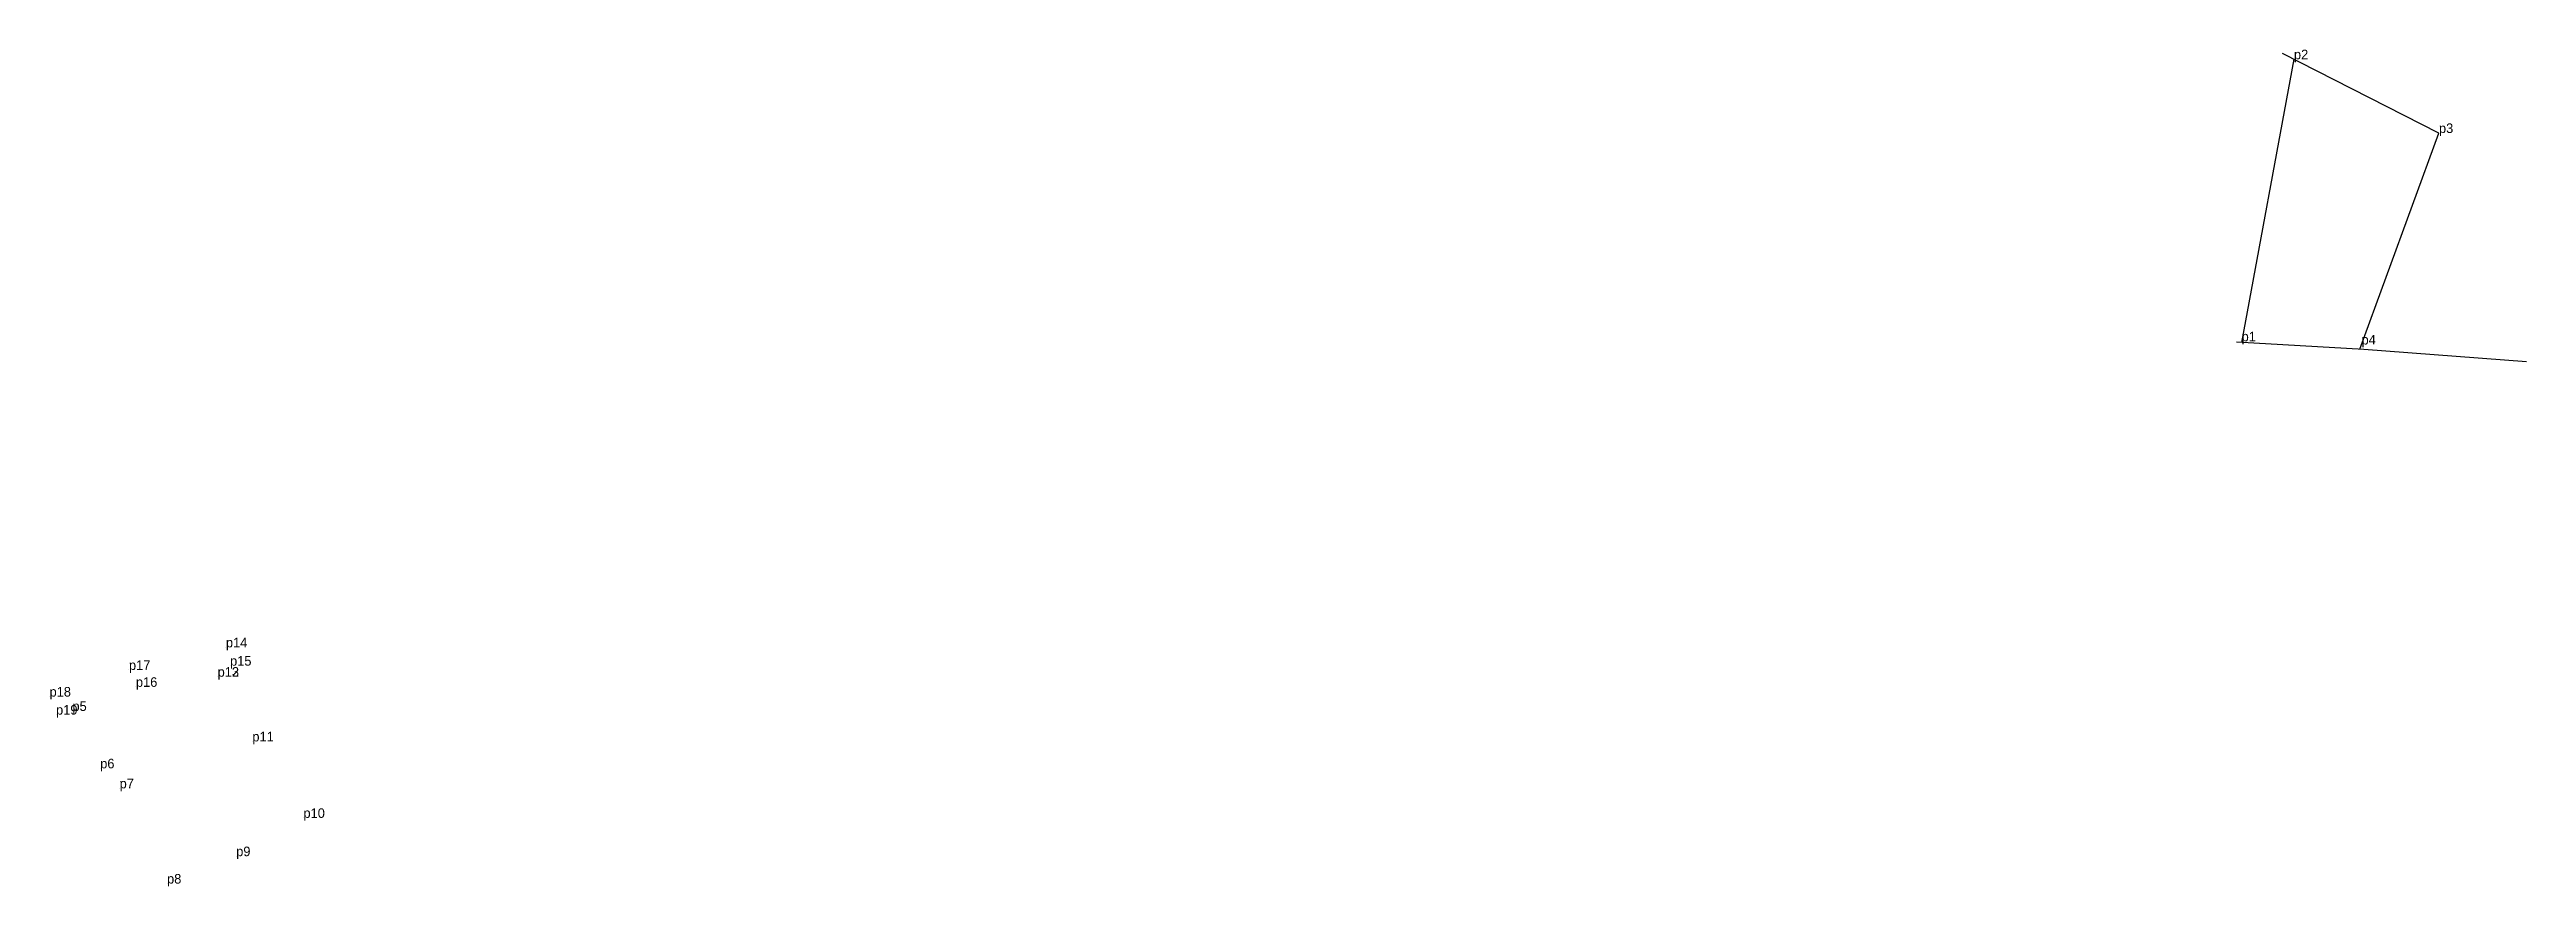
# Model space of a CAD drawing. Extents: x 537774 to 552376, y 1835719 to 1840042.
# Drawn here: x 548307 to 548771.4, y 1838293.9 to 1838450.8 of the extents above; entities that cross this region are included whole.
import ezdxf

# ---------------------------------------------------------------- set-up
doc = ezdxf.new("R2010")
doc.units = 0
for name, color, linetype in [('Level 10', 7, 'Continuous'), ('Level 12', 7, 'Continuous'), ('Level 7', 7, 'Continuous')]:
    doc.layers.add(name, color=color, linetype=linetype)

msp = doc.modelspace()

# ---------------------------------------------------------------- texts
at = {"layer": 'Level 12'}
for s, p in [('p2', (548727.78, 1838448.96)), ('p3', (548754.97, 1838435.13)), ('p1', (548717.97, 1838396.08)), ('p4', (548740.45, 1838395.48)), ('p14', (548340.07, 1838338.69)), ('p17', (548321.9, 1838334.45)), ('p12', (548338.52, 1838333.18)), ('p13', (548338.52, 1838333.19)), ('p15', (548340.85, 1838335.25)), ('p18', (548307.01, 1838329.46)), ('p16', (548323.2, 1838331.28)), ('p19', (548308.23, 1838326.07)), ('p5', (548311.3, 1838326.76)), ('p11', (548345.03, 1838321.05)), ('p6', (548316.5, 1838316)), ('p7', (548320.15, 1838312.25)), ('p10', (548354.61, 1838306.71)), ('p9', (548342, 1838299.53)), ('p8', (548329.04, 1838294.39))]:
    msp.add_text(s, height=1.8, dxfattribs=at).set_placement(p)

# ---------------------------------------------------------------- linework, layer by layer
at = {"layer": 'Level 10'}
for p, q in [((548727.78, 1838448.96), (548717.92, 1838395.85)), ((548754.97, 1838435.13), (548725.64, 1838450.05)), ((548740.13, 1838394.61), (548754.97, 1838435.13)), ((548740.88, 1838394.57), (548717, 1838395.9)), ((548771.37, 1838392.24), (548740.88, 1838394.57))]:
    msp.add_line(p, q, dxfattribs=at)
at = {"layer": 'Level 7'}
for p, q in [((548727.78, 1838448.96), (548727.78, 1838448.96)), ((548754.97, 1838435.13), (548754.97, 1838435.13)), ((548717.97, 1838396.08), (548717.97, 1838396.08)), ((548740.45, 1838395.48), (548740.45, 1838395.48)), ((548340.07, 1838338.69), (548340.07, 1838338.69)), ((548321.9, 1838334.45), (548321.9, 1838334.45)), ((548340.85, 1838335.25), (548340.85, 1838335.25)), ((548307.01, 1838329.46), (548307.01, 1838329.46)), ((548323.2, 1838331.28), (548323.2, 1838331.28)), ((548338.52, 1838333.19), (548338.52, 1838333.19)), ((548338.52, 1838333.18), (548338.52, 1838333.18)), ((548308.23, 1838326.07), (548308.23, 1838326.07)), ((548311.3, 1838326.76), (548311.3, 1838326.76)), ((548345.03, 1838321.05), (548345.03, 1838321.05)), ((548316.5, 1838316), (548316.5, 1838316)), ((548320.15, 1838312.25), (548320.15, 1838312.25)), ((548354.61, 1838306.71), (548354.61, 1838306.71)), ((548342, 1838299.53), (548342, 1838299.53)), ((548329.04, 1838294.39), (548329.04, 1838294.39))]:
    msp.add_line(p, q, dxfattribs=at)

msp.set_redraw_order([(e.dxf.handle, doc.entitydb.next_handle()) for e in msp.query("TEXT MTEXT ATTDEF DIMENSION ARC_DIMENSION")])  # texts and dimensions are drawn at this point

doc.saveas('drawing.dxf')
